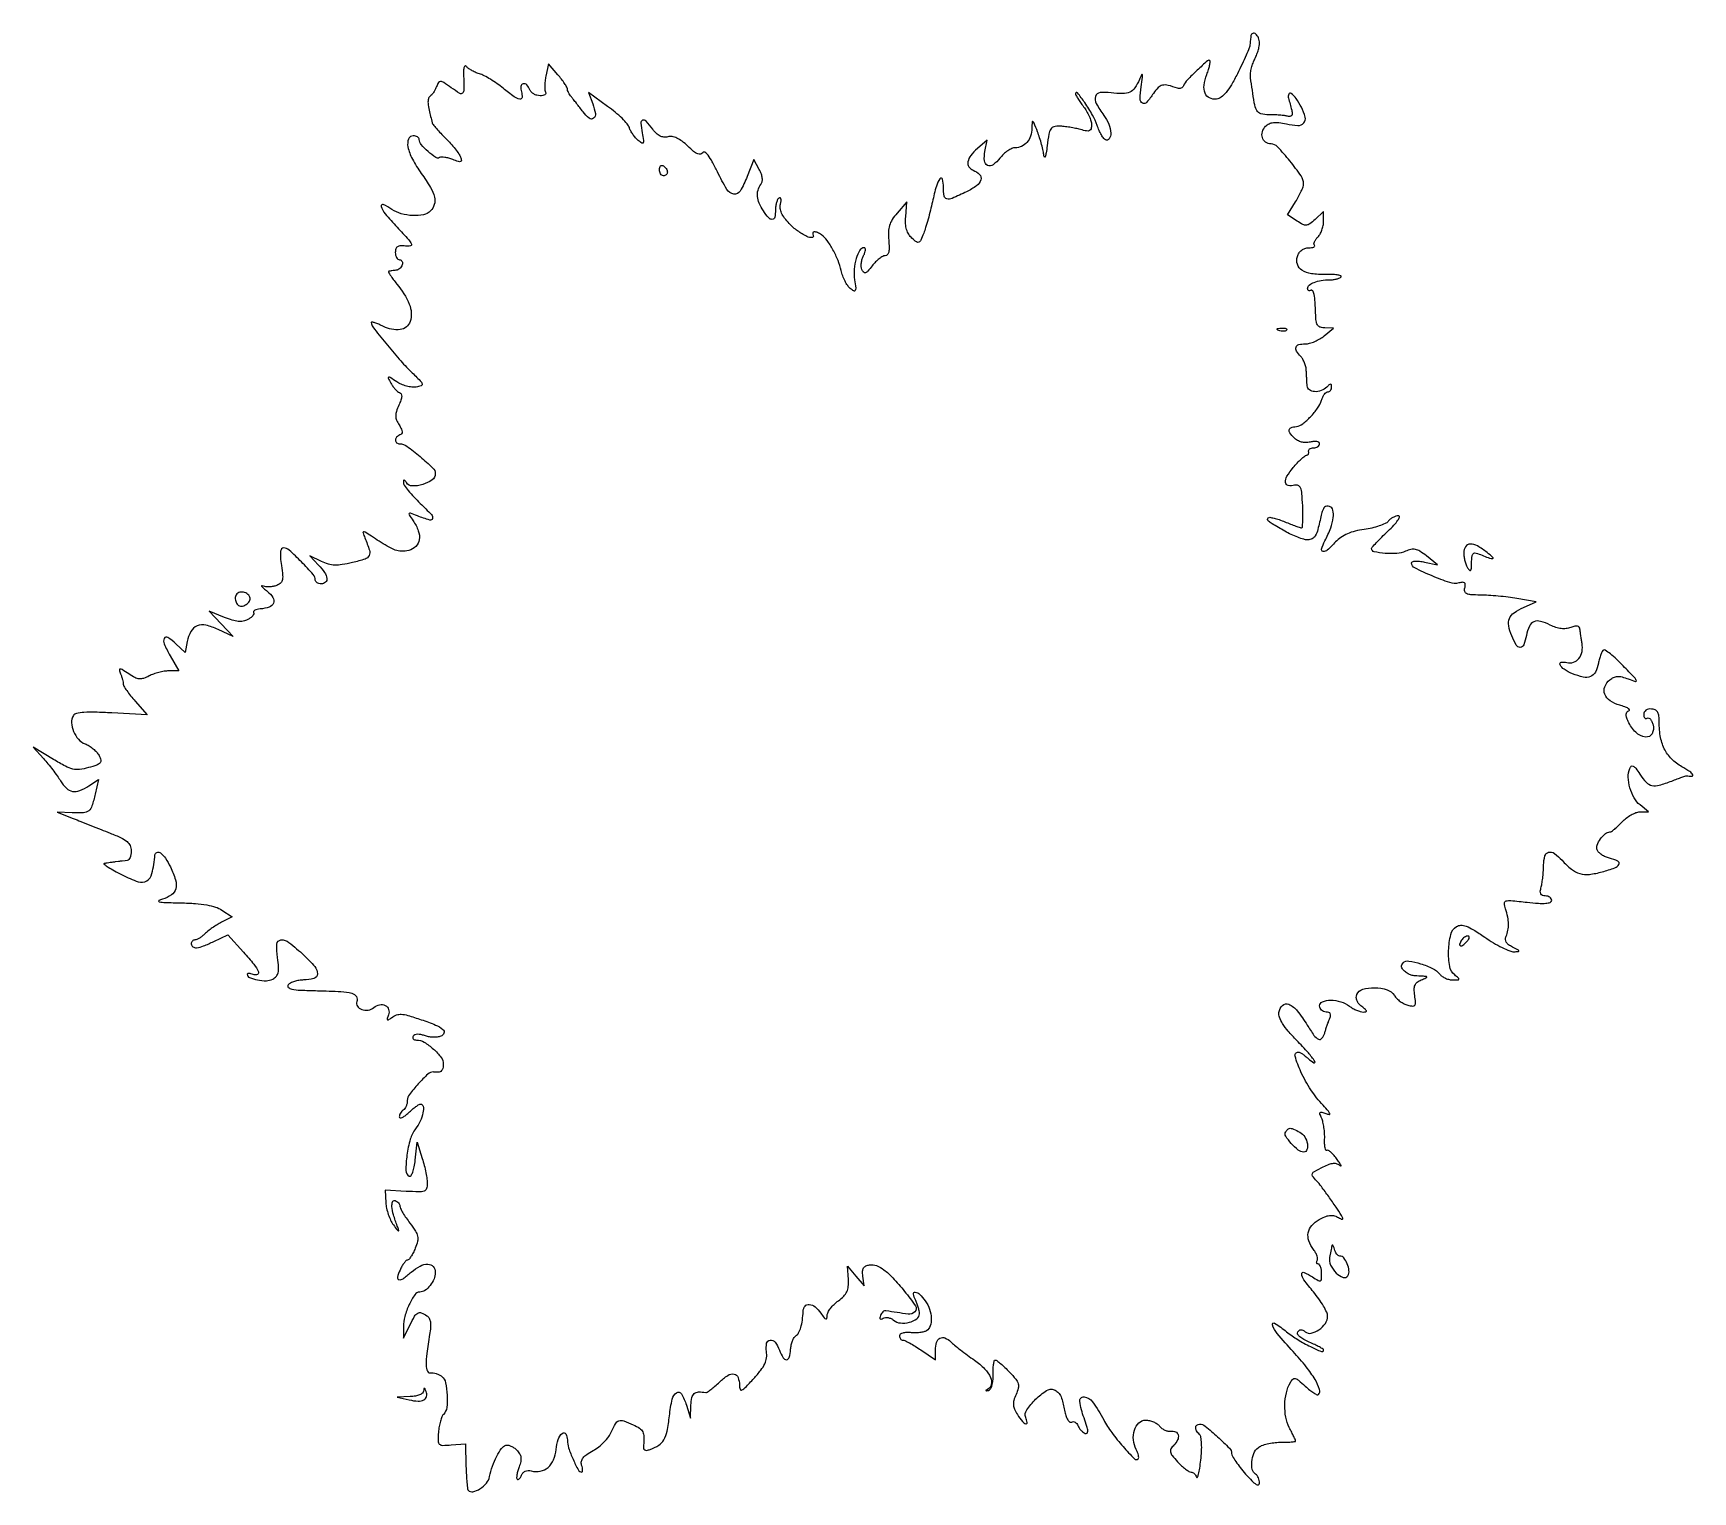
# Model space of a CAD drawing. Extents: x 0 to 414, y 0 to 365.
import ezdxf

# ---------------------------------------------------------------- set-up
doc = ezdxf.new("R2010")
doc.units = 0

msp = doc.modelspace()

# ---------------------------------------------------------------- linework, layer by layer
for points in [[(303.85, 364.059017, 0.005413), (303.785336, 363.563943, 0.002801), (303.714687, 362.943899, 0.002783), (303.649182, 362.305707, 0.004222), (303.6, 361.75, -0.075673), (303.418162, 360.97649, -0.006572), (302.637583, 359.104688, -0.008526), (301.634108, 356.889168, -0.006521), (300.464113, 354.5, -0.01579), (298.94063, 351.711278, -0.040525), (297.619885, 349.831935, -0.058719), (296.401063, 348.673723, -0.125476), (295.209642, 348.179863, -0.147669), (293.467185, 348.443051, -0.191546), (292.376813, 349.615462, -0.127943), (292.138157, 351.660988, -0.055699), (292.819034, 354.331521, 0.014151), (293.230537, 355.522699, 0.021043), (293.516524, 356.588118, 0.017048), (293.679973, 357.456365, 0.238731), (293.583933, 357.7494, 0.398318), (292.999134, 357.765361, 0.006584), (290.383821, 355.358121, 0.013093), (287.963404, 352.947614, 0.080389), (286.971268, 351.5, -0.093251), (286.715427, 351.146413, -0.08898), (286.344685, 350.902997, -0.090345), (285.917599, 350.806019, -0.100117), (285.5, 350.871906, 0.026393), (283.176141, 351.599126, 0.115326), (281.745858, 351.628983, 0.145425), (280.63049, 351.023139, 0.05113), (279.469912, 349.594424, -0.032169), (277.776906, 347.341092, -0.35343), (276.740109, 347.149563, -0.284367), (276.150486, 348.179585, -0.02605), (276.416088, 351.25, 0.00285), (276.739283, 353.671651, 0.09557), (276.702351, 354.251699, 0.696632), (276.521046, 354.26984, 0.01265), (275.954172, 353.02823, -0.048888), (274.822594, 350.96032, -0.135354), (273.568661, 349.89699, -0.113319), (271.802376, 349.523139, -0.029068), (268.872599, 349.743914, 0.05986), (266.128974, 349.781654, 0.298701), (264.995572, 348.853147, 0.204973), (265.174514, 347.077366, 0.032978), (267.097034, 344.082624, -0.066506), (268.285772, 341.926284, -0.077038), (268.790638, 339.63888, -0.15734), (268.434916, 338.237937, -0.377462), (267.486305, 337.95676, -0.129623), (267.036777, 338.328912, -0.025647), (266.467476, 339.216714, -0.025599), (265.89534, 340.349412, -0.021356), (265.402974, 341.604556, 0.046037), (264.253516, 344.156991, 0.020621), (262.307773, 347.285604, 0.022267), (260.489059, 349.717424, 0.704486), (260, 349.542588, 0.12349), (260.10477, 349.124852, 0.014373), (260.5875, 348.282168, 0.016562), (261.234105, 347.299704, 0.012829), (262, 346.272871, -0.033179), (262.765472, 345.154425, -0.029247), (263.4125, 343.897438, -0.030392), (263.860828, 342.692234, -0.073976), (264, 341.756733, -0.057687), (263.882813, 340.744399, -0.235898), (263.49872, 340.282622, -0.151054), (262.75868, 340.198029, -0.021441), (261.25, 340.549527, 0.016593), (260.015123, 340.849882, 0.010835), (258.573438, 341.117801, 0.010901), (257.155007, 341.318081, 0.020418), (256, 341.407935, 0.070366), (254.595934, 341.261821, 0.193431), (253.803842, 340.688728, 0.099427), (253.326956, 339.437416, 0.011972), (252.907104, 336.5, -0.008865), (252.662929, 334.712449, -0.041436), (252.419874, 333.703125, -0.566862), (252.234696, 333.661664, -0.168227), (252.081026, 334, 0.028933), (251.898079, 335.203537, 0.012237), (251.520412, 336.79375, 0.01206), (251.033194, 338.476904, 0.015429), (250.5, 340, 0.003182), (249.648608, 342.169575, 0.151678), (249.355967, 342.530437, 0.574983), (249.151406, 342.430285, 0.010509), (249.076078, 340.95, -0.069748), (248.73275, 338.939031, -0.099238), (247.856249, 337.357971, -0.111114), (246.525563, 336.355893, -0.106432), (244.87258, 336, 0.110028), (244.067413, 335.820646, 0.040959), (243.055561, 335.241001, 0.038129), (242.018002, 334.404857, 0.037454), (241.112722, 333.416174, -0.065873), (239.395625, 331.742061, -0.27159), (238.009859, 331.587913, -0.276687), (237.218004, 332.717695, -0.067315), (237.367392, 335.086962), (237.936273, 337.931363), (235.468136, 335.785346, 0.047004), (233.823126, 334.058584, 0.119508), (233.107354, 332.495114, 0.195635), (233.352623, 331.252959, 0.157035), (234.422681, 330.391296, -0.111212), (236.02305, 329.324572, -0.270789), (236.3379, 327.994667, -0.162568), (235.276748, 326.504316, -0.044946), (232.778139, 325.006897, -0.009518), (229.157244, 323.341717, -0.155134), (227.843402, 323.204329, -0.31427), (227.170793, 323.914586, -0.037314), (227, 326.2, 0.065103), (226.743966, 328.158057, 0.627203), (226.124105, 328.277519, 0.092279), (225.222849, 326.44365, 0.014306), (224.240461, 322.5, -0.007656), (223.740903, 320.374479, -0.006303), (223.144737, 318.122169, -0.006373), (222.544796, 316.067633, -0.016816), (222.047485, 314.618023, -0.014016), (221.325108, 312.871302, -0.191123), (220.841734, 312.399832, -0.262184), (220.253811, 312.469283, -0.026294), (219.115999, 313.395023, -0.070733), (218.30469, 314.370054, -0.068354), (217.785813, 315.543688, -0.057499), (217.545637, 316.986895, -0.031742), (217.569674, 318.776999), (217.856498, 322.5), (215.388452, 319.64797, 0.035612), (214.185842, 318.039976, 0.068175), (213.508124, 316.580841, 0.066786), (213.239896, 314.973022, 0.032912), (213.310203, 312.89797, -0.019326), (213.418919, 311.118584, -0.061646), (213.299414, 309.936574, -0.117324), (212.963704, 309.254665, -0.223551), (212.42258, 309, 0.129852), (211.80031, 308.835622, 0.03502), (210.942922, 308.265853, 0.032997), (210.025734, 307.457331, 0.028957), (209.179271, 306.500777, -0.014343), (208.090435, 305.195401, -0.125762), (207.47252, 304.775647, -0.311654), (207.01368, 304.896596, -0.085816), (206.610277, 305.573219, -0.079326), (206.453672, 306.31492, -0.04293), (206.487366, 307.249428, -0.041399), (206.68852, 308.218844, -0.051057), (207.03877, 309.072442, 0.033886), (207.372308, 309.812062, 0.068776), (207.510402, 310.43378, 0.12522), (207.441541, 310.840029, 0.296711), (207.195699, 311, 0.264856), (206.093499, 310.372106, 0.060682), (205.197922, 308.333548, 0.053469), (204.696612, 305.66777, 0.05629), (204.785677, 303.003311, -0.007489), (205.057211, 300.940811, -0.144153), (204.948753, 300.310532, -0.438649), (204.587659, 300.203836, -0.038339), (203.713984, 300.822409, -0.071427), (203.056184, 301.549421, -0.030539), (202.389997, 302.681765, -0.029441), (201.815991, 303.995723, -0.034213), (201.433136, 305.304431, 0.041824), (200.650753, 307.835424, 0.029835), (199.378491, 310.516599, 0.030045), (197.904192, 312.853699, 0.081474), (196.523098, 314.234687, 0.050478), (195.523474, 314.80956, 0.122837), (194.692174, 314.957898, 0.33305), (194.346078, 314.659902, 0.195049), (194.442363, 314.093259, -0.56732), (194.161193, 313.551215, -0.130093), (192.878223, 313.809331, -0.043414), (190.527084, 315.231624, -0.044028), (188.468801, 317.032565, -0.0303), (187.295231, 318.416294, -0.055735), (186.547699, 319.687846, -0.070484), (186.211459, 320.859899, -0.098926), (186.275002, 321.943605, 0.032818), (186.420151, 322.69766, 0.091628), (186.388948, 323.233267, 0.232279), (186.197109, 323.462232, 0.247502), (185.906741, 323.442363, 0.139008), (185.557614, 323.060754, 0.042862), (185.266355, 322.329544, 0.039157), (185.066848, 321.416454, 0.034224), (185, 320.440983, -0.047171), (184.830134, 318.644437, -0.342188), (184.221394, 318.107448, -0.236913), (183.312631, 318.493586, -0.029977), (181.994437, 320.25, -0.042684), (180.957414, 322.154727, -0.078461), (180.510297, 323.858414, -0.094763), (180.646872, 325.390435, -0.091649), (181.338506, 326.784089, 0.107095), (181.668606, 327.503712, 0.079571), (181.719345, 328.379209, 0.062877), (181.482077, 329.408749, 0.03484), (180.953411, 330.587052), (179.605351, 333.105926), (177.925282, 328.802963, -0.039047), (176.177827, 325.188192, -0.309022), (174.584545, 324.432222, -0.222212), (172.864915, 325.592916, -0.023477), (170.513491, 329.971773, 0.012477), (169.217582, 332.517829, 0.038658), (168.172809, 334.13696, 0.081063), (167.383138, 334.885561, 0.426971), (166.860359, 334.774055, -0.206304), (166.319467, 334.395756, -0.154173), (165.587385, 334.47107, -0.071012), (164.564344, 335.098639, -0.017991), (163.105104, 336.399304, 0.028782), (161.675348, 337.619385, 0.052575), (160.364444, 338.412029, 0.067138), (159.1761, 338.785764, 0.107008), (158.11609, 338.740609, -0.089625), (157.124605, 338.664108, -0.089156), (156.167076, 338.939045, -0.074794), (155.235745, 339.58549, -0.042677), (154.320966, 340.608869, 0.021659), (152.665665, 342.625006, 0.297325), (151.793867, 342.85884, 0.350629), (151.341015, 342.168207, 0.025361), (151.693655, 339.75, -0.006984), (152.051777, 337.799143, -0.162485), (151.966122, 337.249417, -0.444192), (151.632535, 337.161374, -0.027561), (150.70738, 337.840305, -0.041396), (150.040234, 338.488436, -0.02747), (149.38368, 339.330596, -0.027666), (148.832731, 340.225318, -0.047358), (148.490001, 341.031505, 0.102025), (147.970077, 341.95953, 0.020102), (146.655939, 343.358275, 0.020546), (144.963939, 344.888675, 0.017806), (143.07132, 346.353294), (138.240091, 349.824186), (139.324877, 346.950258, -0.045523), (139.993126, 344.535145, -0.273942), (139.557669, 343.363373, -0.356934), (138.484498, 343.369225, -0.056652), (136.914272, 345, 0.001674), (136.108283, 346.045717, 0.00152), (135.26896, 347.120414, 0.00152), (134.512125, 348.077439, 0.004892), (134.000351, 348.707794, -0.028772), (133.617409, 349.228401, -0.028106), (133.293494, 349.793509, -0.029283), (133.066917, 350.320972, -0.086625), (132.998779, 350.707794, 0.13293), (132.875403, 351.160883, 0.014775), (132.301098, 352.077501, 0.017157), (131.533948, 353.144007, 0.013105), (130.625412, 354.258167), (128.253267, 357.016333), (127.631092, 353.905461, 0.020782), (127.433638, 352.648683, 0.024358), (127.354583, 351.444827, 0.024344), (127.38668, 350.436142, 0.118826), (127.563476, 349.897294, -0.217366), (127.606263, 349.558158, -0.176147), (127.381724, 349.26358, -0.098005), (126.875348, 349.06402, -0.045035), (126.166006, 349, -0.07063), (125.376744, 349.11205, -0.063468), (124.618302, 349.440625, -0.066821), (124.003891, 349.926422, -0.100819), (123.638374, 350.5, 0.097096), (122.884726, 351.702106, 0.267873), (121.962773, 351.981009, 0.314134), (121.377472, 351.330072, 0.108154), (121.5, 350, -0.093871), (121.671941, 348.575702, -0.449987), (121.101767, 348.134961, -0.112111), (119.686532, 348.751616, -0.013443), (116.977844, 350.858597, 0.019057), (115.462942, 352.009924, 0.016364), (113.787242, 353.105486, 0.016672), (112.199191, 353.999978, 0.044677), (111, 354.493379, -0.028241), (109.984897, 354.872578, -0.026906), (109.001903, 355.369154, -0.027937), (108.182998, 355.902675, -0.080258), (107.708607, 356.384781, 0.373709), (107.426198, 356.453401, 0.210085), (107.188554, 356.159365, 0.057538), (107.056656, 355.290383, 0.019112), (107.059924, 354, -0.006922), (107.154793, 350.475259, -0.205188), (106.82093, 349.666943, -0.345096), (106.121024, 349.58982, -0.015983), (103.995873, 351.002939, 0.008936), (102.103095, 352.300372, 0.124827), (101.328698, 352.569663, 0.280067), (100.809223, 352.312387, 0.052758), (100.318815, 351.321033, -0.030615), (99.990727, 350.576737, -0.027118), (99.562059, 349.846145, -0.028096), (99.102633, 349.23039, -0.070833), (98.687594, 348.857334, 0.192976), (98.254608, 348.222785, 0.075184), (98.181745, 347.143889, 0.036605), (98.458893, 345.379785, 0.007139), (99.23459, 342.254498, 0.104779), (99.456521, 341.813627, 0.00834), (100.294531, 340.802055, 0.011008), (101.350303, 339.623568, 0.008214), (102.563814, 338.369519, -0.013958), (103.806601, 337.055339, -0.014689), (104.952431, 335.6955, -0.014462), (105.869819, 334.468225, -0.061721), (106.299281, 333.662469, -0.052078), (106.511834, 332.870938, -0.371273), (106.319409, 332.558989, -0.156111), (105.761983, 332.56046, -0.012741), (104.368218, 333.050103, 0.02426), (103.341225, 333.384534, 0.029619), (102.352519, 333.592254, 0.030534), (101.521996, 333.664535, 0.145856), (101.067528, 333.541734, -0.298124), (100.097723, 333.566853, -0.030129), (98.191477, 335.063489, -0.032528), (96.455967, 336.818116, -0.180649), (96, 338.038955, 0.153797), (95.884529, 338.405479, 0.097958), (95.559375, 338.717693, 0.080496), (95.07355, 338.928363, 0.062209), (94.5, 339, 0.310334), (93.308958, 338.181977, 0.145045), (93.15386, 336.224604, 0.070509), (94.262843, 333.184584, 0.031879), (96.5, 329.57078, -0.019924), (98.77935, 326.078126, -0.074558), (99.771779, 323.660524, -0.129494), (99.740482, 321.805472, -0.128443), (98.8, 320.2, -0.147782), (97.058663, 319.266809, -0.060118), (94.35047, 319.053985, -0.057652), (91.468973, 319.509675, -0.084951), (89.157839, 320.601999, 0.049033), (87.000322, 321.81741, 0.637475), (86.481657, 321.362505, 0.104008), (87.467265, 319.521409, 0.01331), (90.459453, 316.146802, -0.00371), (93.358861, 313.000628, -0.079415), (94.0486, 311.944836, -0.488821), (93.802777, 311.483011, -0.070532), (92.560709, 311.443879, 0.036401), (91.313505, 311.489502, 0.129981), (90.555991, 311.259551, 0.17589), (90.141398, 310.73554, 0.080455), (90, 309.862487, 0.056226), (90.080368, 309.150067, 0.075683), (90.318229, 308.547105, 0.094922), (90.67004, 308.142815, 0.167906), (91.083333, 308, -0.295239), (91.688854, 307.608311, -0.191913), (91.7261, 306.747612, -0.123078), (91.104243, 305.800301, -0.160929), (90.166667, 305.375, 0.004579), (89.676813, 305.317974, 0.004101), (89.169721, 305.25, 0.004114), (88.715405, 305.181485, 0.012813), (88.411106, 305.125, 0.492387), (88.312465, 304.918991, 0.022468), (88.755773, 304.132829, 0.022855), (89.459986, 303.112435, 0.012433), (90.411398, 301.922928, -0.074849), (93.497605, 296.890178, -0.179124), (93.696746, 292.580785, -0.297796), (91.231405, 290.572364, -0.142832), (87.038236, 291.331039, 0.013141), (85.872582, 291.874774, 0.024082), (84.892482, 292.245956, 0.024366), (84.159029, 292.445121, 0.479122), (84, 292.31726, 0.167119), (84.379966, 291.212195, 0.004544), (87.605621, 287.15274, 0.010306), (90.999763, 283.132379, 0.019036), (93.944894, 280.032578, -0.004892), (96.230286, 277.759505, -0.116337), (96.698604, 276.989947, -0.408492), (96.467303, 276.52375, -0.045032), (95.192184, 276.205451, -0.068181), (94.126662, 276.18577, -0.035854), (92.823399, 276.435548, -0.034873), (91.501494, 276.889447, -0.044922), (90.368999, 277.493878, 0.003121), (88.684506, 278.582634, 0.201286), (88.347474, 278.640589, 0.484579), (88.253376, 278.441413, 0.007571), (88.915356, 277.158158, 0.031562), (89.402164, 276.372117, 0.031174), (89.985897, 275.650164, 0.032768), (90.576186, 275.085713, 0.094218), (91.068818, 274.810394, -0.195897), (91.471768, 274.464995, -0.13405), (91.598194, 273.868168, -0.070827), (91.413982, 272.955598, -0.021734), (90.886002, 271.649147, 0.028398), (90.287895, 270.110492, 0.08151), (90.115664, 268.98088, 0.092781), (90.32248, 267.941362, 0.044235), (90.941966, 266.72132, -0.025397), (91.509715, 265.70025, -0.095138), (91.702426, 264.995646, -0.182097), (91.564325, 264.520716, -0.152624), (91.13624, 264.21208, 0.126754), (90.336425, 263.694995, 0.184836), (90.029064, 262.923608, 0.231424), (90.338008, 262.269431, 0.170304), (91.106096, 262, -0.158598), (92.850439, 261.432425, -0.01748), (96.203278, 258.808124, -0.015796), (99.387365, 255.954874, -0.204937), (100, 254.522959, -0.243173), (99.206956, 252.988769, -0.079728), (96.853715, 251.830167, -0.080308), (94.270136, 251.471055, -0.250646), (92.790075, 252.305426, 0.01614), (92.402921, 252.873069, 0.232679), (92.192964, 252.983104, 0.384166), (92.053677, 252.863852, 0.029042), (92.015313, 252.32519, 0.159005), (92.222665, 251.660382, 0.015515), (93.252936, 250.30156, 0.018427), (94.623311, 248.728384, 0.013565), (96.25, 247.085969, -0.010334), (99.019967, 244.325135, -0.255601), (99.294243, 243.318044, -0.433126), (98.613665, 242.929509, -0.01615), (95.511443, 243.995649, 0.005113), (93.761183, 244.64069, 0.308506), (93.452578, 244.560042, 0.33835), (93.432998, 244.255378, 0.005669), (94.446343, 242.773143, -0.064931), (95.750361, 240.276494, -0.125364), (95.978929, 238.048405, -0.163431), (95.121863, 236.366145, -0.133204), (93.34907, 235.372763, -0.062439), (91.546302, 235.153213, -0.089982), (89.970001, 235.444955, -0.046873), (87.951506, 236.435398, -0.006685), (84.048118, 238.900132, 0.004509), (82.441588, 239.924353, 0.202684), (82.059325, 239.985491, 0.444007), (81.932941, 239.750655, 0.011395), (82.411571, 238.497288, -0.018948), (83.542412, 235.396278, -0.197157), (83.439461, 234.071037, -0.200315), (82.436555, 233.211534, -0.019631), (79.303905, 232.331385, -0.017595), (76.705009, 231.806034, -0.050127), (74.864779, 231.687915, -0.062544), (73.279099, 231.945434, -0.041489), (71.557449, 232.61093), (68.614898, 234.038825), (70.807449, 231.704961, -0.037018), (72.321116, 229.83386, -0.11552), (72.912367, 228.336926, -0.254896), (72.567514, 227.400973, -0.181612), (71.5, 227, -0.060025), (70.926372, 227.069114, -0.078813), (70.440625, 227.272834, -0.097007), (70.115348, 227.574542, -0.158703), (70, 227.928798, 0.182636), (69.458229, 229.362523, 0.013489), (66.54942, 232.487691, 0.013333), (63.475042, 235.454532, 0.187382), (62.07065, 236, 0.261649), (61.57474, 235.721419, 0.107054), (61.312779, 234.966126, 0.052575), (61.292306, 233.645687, 0.014826), (61.537466, 231.598726, -0.013552), (61.846711, 229.071225, -0.092713), (61.734137, 227.827305, -0.172044), (61.204108, 227.078404, -0.076853), (60.107687, 226.534179, -0.040397), (59.2151, 226.328401, -0.035581), (58.261957, 226.257068, -0.037287), (57.390013, 226.319056, -0.083172), (56.758949, 226.522229, 0.30229), (56.612805, 226.506136, 0.424538), (56.604191, 226.385096, 0.031208), (57.111818, 225.886433, 0.007852), (58, 225.140769, -0.076838), (59.419488, 223.569636, -0.246349), (59.553611, 222.209357, -0.21809), (58.488992, 221.204466, -0.06306), (56.218359, 220.741495, 0.035774), (55.453166, 220.628427, 0.072146), (54.88425, 220.412816, 0.129818), (54.596482, 220.136835, 0.282604), (54.597286, 219.842588, -0.23669), (54.629383, 219.481874, -0.079514), (54.35211, 219.013778, -0.058701), (53.827094, 218.514711, -0.037868), (53.118469, 218.063403, -0.077398), (51.99187, 217.668796, -0.069396), (50.75429, 217.61449, -0.052276), (49.264334, 217.915236, -0.021998), (47.340461, 218.612317), (43.5, 220.198175), (46.5, 217.00988), (49.5, 213.821585), (45.696127, 215.621695, 0.055861), (42.686919, 216.653763, 0.149936), (40.454206, 216.477321, 0.173901), (38.91122, 215.121622, 0.080909), (38, 212.578799), (37.5, 209.87148), (35.183884, 212.036291, 0.043051), (33.156808, 213.627772, 0.450974), (32.255013, 213.380349, 0.22317), (32.231815, 211.978547, 0.024914), (33.724238, 209.057986), (35.915837, 205.25), (33.375742, 205.25, 0.039876), (32.231049, 205.158564, 0.023382), (30.884882, 204.877021, 0.023284), (29.556427, 204.46683, 0.036354), (28.46316, 203.980284, -0.041315), (27.095036, 203.387584, -0.106493), (26.030832, 203.26569, -0.093484), (24.927625, 203.588387, -0.027268), (23.390595, 204.479728, 0.004683), (21.696242, 205.567368, 0.133421), (21.203246, 205.71773, 0.50212), (21.033897, 205.504354, 0.026654), (21.345257, 204.542657, -0.015293), (21.59589, 203.824606, -0.014401), (21.807669, 203.078127, -0.014532), (21.956931, 202.406162, -0.047414), (22, 201.953009, 0.140046), (22.146903, 201.438815, 0.013088), (22.879196, 200.327747, 0.016002), (23.846672, 199.030805, 0.011905), (24.993009, 197.660744), (27.986018, 194.251895), (19.132824, 194.756681, 0.00792), (15.002507, 194.926597, 0.024098), (12.194871, 194.862259, 0.031837), (10.311978, 194.606992, 0.207613), (9.545672, 194.073898, 0.152737), (9.095023, 192.312275, 0.085103), (9.588311, 190.131785, 0.082005), (10.81154, 188.162917, 0.122585), (12.467127, 187.012498, -0.048838), (13.468717, 186.515114, -0.034684), (14.484263, 185.777989, -0.035184), (15.363592, 184.929522, -0.060454), (15.947935, 184.097284, -0.060416), (16.389911, 182.960168, -0.246286), (16.224199, 182.26167, -0.13242), (15.42944, 181.727698, -0.014722), (13.322089, 181.078488, -0.037011), (11.086389, 180.635957, -0.088437), (9.403247, 180.728609, -0.065374), (7.563704, 181.425153, -0.013642), (4.563352, 183.142282), (-0.5, 186.226422), (2.067858, 183.363211, -0.012045), (3.175457, 182.066699, -0.008057), (4.382308, 180.533256, -0.008116), (5.504455, 179.008441, -0.01579), (6.340911, 177.75, 0.061476), (7.818502, 175.914718, 0.151978), (9.343329, 175.14302, 0.139233), (11.128489, 175.33987, 0.048419), (13.442048, 176.553985), (15.813729, 178.107971), (14.994308, 174.474762, -0.020508), (14.195614, 171.506303, -0.147031), (13.371706, 170.291121, -0.158852), (12.045553, 169.779899, -0.025068), (9.21466, 169.772141), (5.5, 169.948296), (9.5, 168.366267, 0.000004), (11.40449, 167.613048, 0.000002), (13.867187, 166.639096, 0.000002), (16.447813, 165.618531, 0.000003), (18.75, 164.708106, -0.015385), (21.465082, 163.536594, -0.064726), (22.959178, 162.584421, -0.112279), (23.72701, 161.575467, -0.10713), (24, 160.315986, -0.04097), (23.926482, 159.420283, -0.056316), (23.70625, 158.643602, -0.070177), (23.383181, 158.090869, -0.196828), (23, 157.875), (22.482615, 157.810327), (21.70625, 157.713281, 0.024922), (20.839051, 157.604881), (20, 157.5, 0.001967), (19.179297, 157.394131, 0.002024), (18.367188, 157.282773, 0.001956), (17.663795, 157.180613, 0.008595), (17.25, 157.111569, 0.662131), (17.208886, 156.926462, 0.013922), (18.25869, 156.220812, 0.014562), (19.779698, 155.319711, 0.007443), (21.73703, 154.273599, 0.034417), (25.761978, 152.537898, 0.224777), (27.893658, 152.760118, 0.205607), (29.190297, 154.579611, 0.028717), (29.92569, 159.25, -0.29526), (30.439692, 159.89485, -0.250638), (31.313249, 159.747119, -0.081199), (32.556808, 158.412429, -0.032856), (33.801645, 156.25, -0.040819), (35.064224, 153.042938, -0.135955), (35.116275, 150.80036, -0.18304), (34.032818, 149.247255, -0.086731), (31.777009, 148.222023, 0.079895), (30.925107, 147.848716, 0.6726), (30.979174, 147.561166, 0.041724), (32.518382, 147.379718, 0.003704), (36.426126, 147.276003, -0.012963), (40.044272, 147.112888, -0.025757), (42.891891, 146.762357, -0.032677), (45.094266, 146.225002, -0.068958), (46.680483, 145.4737), (49.205494, 143.819249), (46.577548, 142.455854, 0.018726), (45.458221, 141.820861, 0.013818), (44.267357, 141.038752, 0.014007), (43.181578, 140.2358, 0.030166), (42.403373, 139.54623, -0.027288), (41.743204, 138.954439, -0.029465), (41.03858, 138.454205, -0.030782), (40.388667, 138.101765, -0.109271), (39.928571, 138, 0.106871), (39.57429, 137.9234, 0.099464), (39.272768, 137.70625, 0.095921), (39.070624, 137.381754, 0.091722), (39, 137, 0.260575), (39.397383, 136.289261, 0.167609), (40.342614, 136.078841, 0.066095), (42.036823, 136.502588, 0.016497), (44.65967, 137.642793), (48.121599, 139.285585), (52.060799, 134.932817, -0.012691), (54.651942, 131.919326, -0.068135), (55.778431, 130.076781, -0.409059), (55.518452, 129.394179, -0.201856), (54.5, 129.361626, 0.027721), (53.924666, 129.546544, 0.051483), (53.440625, 129.621025, 0.080408), (53.11261, 129.584575, 0.336852), (53, 129.436391, 0.305984), (53.556428, 128.612277, 0.047989), (55.536213, 128.027646, 0.048382), (57.769903, 127.815827, 0.120834), (59.350224, 128.206988, 0.088483), (60.266964, 128.917963, 0.130038), (60.731801, 129.819591, 0.075947), (60.821951, 131.187996, 0.015759), (60.538951, 133.588822, -0.050852), (60.380272, 136.945802, -0.373847), (61.411697, 138.009699, -0.191048), (63.418905, 137.40597, -0.020233), (67.195712, 134.158522, -0.029523), (69.865494, 131.355903, -0.182893), (70.517378, 129.514877, -0.326204), (69.646748, 128.374639, -0.072134), (67.063428, 128, 0.039917), (65.908444, 127.907646, 0.038527), (64.768601, 127.632812, 0.041104), (63.804891, 127.230151, 0.100574), (63.209198, 126.75, 0.4017), (63.252461, 126.150431, 0.136676), (64.11219, 125.721096, 0.036815), (66.280594, 125.464277, 0.005849), (70.56137, 125.324705, -0.007328), (76.424551, 125.116175, -0.055124), (79.161277, 124.67356, -0.185757), (80.273698, 123.849101, -0.237329), (80.398855, 122.597017, 0.246929), (80.532683, 121.465876, 0.157911), (81.605593, 120.640682, 0.12067), (83.211235, 120.475995, 0.139585), (84.614013, 121.094623, -0.121104), (86.071728, 121.801819, -0.168274), (87.500607, 121.625509, -0.204762), (88.331603, 120.660001, -0.167916), (88.29591, 119.287854, 0.014403), (87.975734, 118.352888, 0.285807), (88.04902, 118.072492, 0.343525), (88.311991, 118.047012, 0.017723), (89.062769, 118.561352, -0.065004), (90.318195, 119.257426, -0.110815), (91.497771, 119.442585, -0.056977), (93.133916, 119.146783, -0.007509), (96.5, 118.077029, -0.016411), (100.077325, 116.748671, -0.07996), (101.916465, 115.626275, -0.318839), (102.146494, 114.710024, -0.21709), (101.34695, 113.931743, -0.06204), (100.479386, 113.737323, -0.034279), (99.392003, 113.706864, -0.03361), (98.268708, 113.828338, -0.045665), (97.285402, 114.096439, 0.040338), (96.359628, 114.359461, 0.061096), (95.525601, 114.421412, 0.078005), (94.870908, 114.286249, 0.165983), (94.476385, 113.961789, 0.129612), (94.365014, 113.596313, 0.189683), (94.474923, 113.282526, 0.145451), (94.804962, 113.070936, 0.070421), (95.306124, 113, -0.137169), (97.212941, 112.466856, -0.047911), (99.517157, 110.747603, -0.047635), (101.424374, 108.653928, -0.162311), (102, 106.92742, -0.04991), (101.926194, 106.189867, -0.069894), (101.70625, 105.56618, -0.090047), (101.381766, 105.146534, -0.185325), (101, 105, -0.000376), (100.580194, 105.000316, -0.000339), (100.145749, 105.001263, -0.000339), (99.756419, 105.002641, -0.001079), (99.496168, 105.0043, 0.191921), (98.149465, 104.480887, 0.020152), (95.723863, 102.031761, 0.021175), (93.509346, 99.391524, 0.16538), (93, 97.893719, -0.050992), (92.925861, 97.168648, -0.048019), (92.70625, 96.458094, -0.051581), (92.383285, 95.86521, -0.104215), (92, 95.5, 0.070861), (91.61743, 95.180984, 0.052792), (91.29375, 94.735895, 0.053339), (91.073845, 94.239074, 0.077687), (91, 93.766669, 0.38463), (91.205211, 93.53937, 0.133581), (91.67987, 93.617695, 0.057122), (92.424845, 94.067551, 0.02421), (93.314451, 94.825686, -0.013682), (94.250897, 95.658391, -0.018079), (95.150412, 96.361295, -0.015619), (95.926104, 96.887343, -0.142117), (96.314451, 97, -0.375992), (96.969601, 96.426223, -0.082638), (96.91653, 94.802137, -0.05907), (96.233797, 92.710958, -0.058301), (95.078806, 90.827315, 0.096438), (93.739569, 88.218272, 0.03733), (92.899404, 84.224171, 0.032769), (92.641511, 80.39167, 0.284532), (93.5, 79, 0.376675), (93.924148, 79.111393, 0.058748), (94.355263, 79.947368, 0.04087), (94.735305, 81.283703, 0.021184), (95, 83), (95.5, 87.5), (96.75, 83.38398, -0.013057), (97.228522, 81.646358, -0.01185), (97.632812, 79.82918, -0.011959), (97.917036, 78.186248, -0.036863), (98, 77.062475, -0.084736), (97.793402, 75.852157, -0.225752), (97.191337, 75.246224, -0.092823), (95.914788, 75.04097, -0.008868), (92.75, 75.178495), (87.5, 75.5), (87.63902, 72.327489, 0.042601), (87.818572, 70.942716, 0.028543), (88.246573, 69.403204, 0.028772), (88.837318, 67.94856, 0.049294), (89.512064, 66.827489, 0.003277), (90.500831, 65.518317, 0.150012), (90.772463, 65.324569, 0.619163), (90.876148, 65.428588, 0.008624), (90.494447, 66.5, -0.018573), (89.553362, 69.317653, -0.049332), (89.160037, 71.400746, -0.11256), (89.319259, 72.563066, -0.402962), (89.933475, 72.855508, -0.067126), (90.398318, 72.627628, -0.065049), (90.791763, 72.282712, -0.070242), (91.057392, 71.878035, -0.111379), (91.146995, 71.475, 0.119526), (91.280413, 70.917367, 0.014786), (91.886457, 69.814141, 0.016776), (92.702022, 68.528917, 0.013151), (93.668529, 67.19016, -0.01978), (95.050789, 65.221047, -0.091855), (95.575784, 63.941296, -0.11289), (95.552401, 62.692859, -0.037303), (94.975213, 60.94016, -0.019488), (94.456404, 59.813891, -0.027924), (93.904143, 58.863672, -0.027006), (93.387147, 58.163914, -0.223748), (93.039195, 58, 0.204531), (92.692736, 57.85209, 0.031226), (92.197387, 57.265625, 0.030663), (91.670636, 56.457465, 0.022204), (91.181954, 55.5, 0.041227), (90.531848, 53.69167, 0.439964), (90.905419, 53.104, 0.205837), (91.934713, 53.34544, 0.019513), (94, 55, -0.057347), (96.186077, 56.495196, -0.124949), (98.147469, 56.968336, -0.212889), (99.459717, 56.364257, -0.181934), (100, 54.928571, -0.099214), (99.669873, 53.281242, -0.068661), (98.701899, 51.639242, -0.072396), (97.40164, 50.412089, -0.15419), (96.097109, 50, 0.250237), (94.877284, 49.348728, 0.038025), (93.472904, 46.861304, 0.040916), (92.370928, 43.899372, 0.070749), (92.02277, 41.29966), (92.04554, 38.5), (93.647673, 41.75, -0.015531), (94.825556, 43.963303, -0.136625), (95.607224, 44.735198, -0.222367), (96.487396, 44.796846, -0.049281), (97.872839, 44.099751, -0.127681), (98.462178, 43.469868, -0.087703), (98.774421, 42.537672, -0.05817), (98.816822, 41.214786, -0.021604), (98.579943, 39.365064, 0.009647), (97.858276, 34.63105, 0.040201), (97.70947, 31.75131, 0.093315), (98.046302, 30.20755, 0.358587), (98.85526, 29.785087, -0.083405), (99.475655, 29.81048, -0.045454), (100.222117, 29.646404, -0.043655), (100.971441, 29.334473, -0.0528), (101.60526, 28.912642, -0.168874), (102.566414, 27.321779, -0.040896), (102.961898, 24.22803, -0.040908), (102.848458, 21.110572, -0.168379), (102.035782, 19.435782, 0.10262), (101.644695, 18.839994, 0.025633), (101.270855, 17.730855, 0.025105), (100.966093, 16.39094, 0.022915), (100.785782, 14.985782, 0.017332), (100.681701, 12.779616, 0.20296), (101.000577, 11.999426, 0.201888), (101.783675, 11.683101, 0.01713), (104, 11.791297), (107.5, 12.082594), (107.663317, 6.461313, 0.006124), (107.753459, 4.279617, 0.0092), (107.890389, 2.379555, 0.004721), (108.049793, 0.787342, 0.170672), (108.206987, 0.459679, 0.257666), (109.412788, 0.111592, 0.086298), (111.164827, 0.843053, 0.076001), (112.773662, 2.252327, 0.125663), (113.554239, 3.869492, -0.034721), (114.276192, 6.487295, -0.035275), (115.350507, 8.965654, -0.036058), (116.554463, 10.922175, -0.158261), (117.633929, 11.714467, -0.131635), (118.181382, 11.745968, -0.053392), (118.898439, 11.515509, -0.047911), (119.658503, 11.086963, -0.044092), (120.34632, 10.510823, -0.05789), (121.06374, 9.604812, -0.103981), (121.384822, 8.716614, -0.090283), (121.343228, 7.687987, -0.035722), (120.934413, 6.327492, 0.021803), (120.591917, 5.29302, 0.030283), (120.383143, 4.339624, 0.030645), (120.310511, 3.567209, 0.207369), (120.448483, 3.218184, 0.265321), (120.688116, 3.152712, 0.126433), (120.977504, 3.31213, 0.074128), (121.279304, 3.694826, 0.038361), (121.541044, 4.246364, -0.102034), (121.908601, 4.820093, -0.097145), (122.478996, 5.213662, -0.090705), (123.190785, 5.379859, -0.076209), (123.96235, 5.299595, 0.113284), (126.231473, 5.231112, 0.129904), (128.176238, 6.179663, 0.115889), (129.551016, 8.073588, 0.078364), (130.189812, 10.675672, -0.057017), (130.689811, 13.164793, -0.141056), (131.719336, 14.694437, -0.463833), (132.588498, 14.544819, -0.133721), (133, 13.033673, 0.080618), (133.322816, 11.044541, 0.024703), (134.430528, 8.19849, 0.017584), (135.750808, 5.504819, 0.276732), (136.593068, 5, 0.338588), (136.760183, 5.127819, 0.069379), (136.81018, 5.521347, 0.047475), (136.748626, 6.094177, 0.026358), (136.571476, 6.774798, -0.126076), (136.518941, 7.703579, -0.119206), (136.915832, 8.565302, -0.076353), (137.845542, 9.430512, -0.025773), (139.431889, 10.393387, 0.043309), (140.830194, 11.310637, 0.032468), (142.200482, 12.541978, 0.033199), (143.345782, 13.881296, 0.062179), (144.049121, 15.118589, -0.03146), (145.019014, 17.098045, -0.188173), (145.895365, 17.807153, -0.163089), (147.095546, 17.789115, -0.022295), (149.452947, 16.839485, -0.040079), (151.037712, 15.957935, -0.128201), (151.835966, 15.062404, -0.114938), (152.142626, 13.831409, -0.029095), (152.053612, 11.757769, 0.058178), (152.065613, 10.965776, 0.21559), (152.322972, 10.551661, 0.190523), (152.831653, 10.441362, 0.045094), (153.688458, 10.663004, 0.05835), (155.836571, 11.726827, 0.118763), (157.123624, 13.086464, 0.083001), (157.914809, 15.214591, 0.018695), (158.50526, 19.045322, -0.024423), (159.206731, 23.274157, -0.200268), (160.300869, 24.844561, -0.427717), (161.519484, 24.544571, -0.052714), (162.753252, 21.75), (163.795824, 18.5), (163.897912, 21.75, -0.043458), (164.120529, 23.623606, -0.166364), (164.711065, 24.620415, -0.171906), (165.774732, 25.027806, -0.047086), (167.59346, 24.902449, 0.193849), (167.951538, 24.982533, 0.012233), (168.842517, 25.628673, 0.016564), (169.886643, 26.481743, 0.011457), (171.012199, 27.511688, -0.0463), (173.098125, 29.169196, -0.187617), (174.657555, 29.498306, -0.271539), (175.655554, 28.669207, -0.086491), (176.004778, 26.690983, 0.083215), (176.171253, 25.710756, 0.447117), (176.612588, 25.526442, 0.090066), (177.473509, 26.14751, 0.005833), (179.595564, 28.40475, 0.019811), (181.352288, 30.476676, 0.056253), (182.342668, 32.087495, 0.076972), (182.775238, 33.562737, 0.06944), (182.76398, 35.15475, -0.0832), (182.805697, 37.210627, -0.330891), (183.677547, 38.015364, -0.265068), (184.916486, 37.474037, -0.069443), (186, 35.5, 0.037589), (186.910093, 33.559108, 0.289365), (187.754875, 33.104327, 0.323229), (188.448284, 33.682189, 0.042076), (188.786745, 35.693982, -0.033956), (188.950378, 36.773315, -0.03697), (189.256065, 37.789344, -0.039881), (189.647446, 38.608169, -0.123529), (190.071337, 39.044089, 0.130684), (190.785183, 39.79918, 0.051896), (191.336887, 41.127227, 0.040271), (191.724246, 42.948749, 0.021339), (191.923489, 45.25, -0.164409), (192.408635, 46.502319, -0.252254), (193.463953, 46.925172, -0.147973), (194.909465, 46.302209, -0.065338), (196.325576, 44.75, 0.011), (197.166921, 43.598707, 0.144092), (197.589135, 43.289896, 0.446212), (197.847874, 43.429276, 0.051499), (197.947548, 44.166593, -0.115038), (198.1548, 44.944008, -0.040097), (198.783726, 45.925754, -0.037282), (199.675575, 46.933559, -0.035582), (200.720456, 47.814901, 0.04009), (202.058657, 48.964431, 0.085416), (202.838195, 50.078499, 0.085531), (203.199887, 51.38806, 0.040283), (203.232114, 53.148308), (203.023315, 56.5), (205.11488, 54.011742), (207.206444, 51.523484), (206.853222, 54.011742, -0.042181), (206.783583, 55.238579, -0.130612), (207.016735, 56.027472, -0.154555), (207.580436, 56.51889, -0.067143), (208.547408, 56.793003, -0.127328), (210.265352, 56.601264, -0.071304), (212.114824, 55.574479, -0.044628), (214.328863, 53.559459, -0.014016), (217.27013, 50.173275, -0.023479), (219.968135, 46.551233, -0.353455), (219.841819, 45.089968, -0.23656), (218.164759, 44.495808, -0.013719), (212.625, 45.341714, 0.148858), (212.252747, 45.298118, 0.079247), (211.858766, 45.045427, 0.067255), (211.503374, 44.630305, 0.056367), (211.245268, 44.110804, 0.042138), (211.09542, 43.557043, 0.247134), (211.182843, 43.278879, 0.289162), (211.444505, 43.220708, 0.052389), (211.914073, 43.446894, -0.114163), (212.470284, 43.635072, -0.069492), (213.166826, 43.607286, -0.063878), (213.891436, 43.378194, -0.064822), (214.530819, 42.974423, 0.150909), (216.22433, 42.272021, 0.084596), (218.466737, 42.440927, 0.093892), (220.338408, 43.302048, 0.242692), (221, 44.584793, 0.049645), (220.927353, 45.314666, 0.022664), (220.695915, 46.245331, 0.02218), (220.361176, 47.211841, 0.028417), (219.964816, 48.065741, -0.080472), (219.470479, 49.505209, -0.500683), (219.926465, 49.98671, -0.171296), (221.072437, 49.425947, -0.041375), (222.443296, 47.777494, -0.068255), (223.514794, 45.69251, -0.074409), (223.944455, 43.456872, -0.088649), (223.682374, 41.534657, -0.178067), (222.750601, 40.345863, -0.080081), (222.082346, 40.068237, -0.028409), (221.060224, 39.88527, -0.027335), (219.895347, 39.808659, -0.02889), (218.750601, 39.862212, 0.036981), (217.696931, 39.894446, 0.058887), (216.807989, 39.750091, 0.081483), (216.20465, 39.465144, 0.246562), (216, 39.075366, 0.078524), (216.064914, 38.664574, 0.090591), (216.252758, 38.315889, 0.10078), (216.532293, 38.08278, 0.124183), (216.860453, 38, -0.115186), (217.375718, 37.879701, -0.010811), (218.537265, 37.274478, -0.013412), (219.903737, 36.476061, -0.010156), (221.360453, 35.530137), (225, 33.060274), (225, 35.47112, -0.07116), (225.278589, 37.41868, -0.198414), (226.125663, 38.475003, -0.230192), (227.366358, 38.537899, -0.092362), (228.819375, 37.573311, 0.021429), (229.742596, 36.751413, 0.005996), (231.254754, 35.547091, 0.006037), (232.999626, 34.22478, 0.006317), (234.75, 32.965145, -0.045048), (237.285797, 30.82413, -0.091233), (238.750476, 28.672219, -0.158266), (238.932525, 26.888773, -0.228403), (237.975, 25.658333, 0.020003), (237.634877, 25.472351, 0.501206), (237.625625, 25.381219, 0.230978), (237.764201, 25.340053, 0.012511), (238.225, 25.428795, 0.198947), (238.741333, 25.788166, 0.07072), (239.12267, 26.622325, 0.05178), (239.348426, 27.834612, 0.027987), (239.385937, 29.353795, -0.017459), (239.391027, 30.751566, -0.028662), (239.504241, 31.928927, -0.028446), (239.690559, 32.80286, -0.338025), (239.948846, 33, -0.165027), (240.34434, 32.865811, -0.011666), (241.265958, 32.124272, -0.015478), (242.338583, 31.160829, -0.011009), (243.481989, 30.018799, -0.018613), (245.071007, 28.231579, -0.101265), (245.674905, 27.093075, -0.135532), (245.693292, 25.974201, -0.043662), (245.134553, 24.395967, 0.034857), (244.585221, 22.926926, 0.089883), (244.462619, 21.805259, 0.091144), (244.741937, 20.721302, 0.03653), (245.488526, 19.377168, 0.021667), (246.714775, 17.671685, 0.145459), (247.557296, 17.076272, 0.558892), (247.910427, 17.369491, 0.056296), (247.57239, 18.671951, -0.247152), (247.793587, 20.534834, -0.048675), (250.035655, 23.196423, -0.048664), (252.756196, 25.379454, -0.240845), (254.648624, 25.581341, -0.090469), (255.579496, 25.01464, -0.100071), (256.211526, 24.172838, -0.049465), (256.738483, 22.709689, -0.007672), (257.445794, 19.709102, 0.036526), (257.751175, 18.682656, 0.066774), (258.165825, 17.915537, 0.107237), (258.615778, 17.514284, 0.273575), (259.03638, 17.522484, -0.145629), (259.45349, 17.63539, -0.123856), (259.894425, 17.512726, -0.101097), (260.2932, 17.16347, -0.071015), (260.584382, 16.640701, 0.054716), (260.895835, 16.036167, 0.041202), (261.35896, 15.448482, 0.042129), (261.894053, 14.963007, 0.071673), (262.42046, 14.668896, 0.288991), (262.879053, 14.760066, 0.226032), (263.065383, 15.244332, 0.057213), (262.840139, 16.40558, 0.009828), (262.12098, 18.536082, -0.048084), (261.061558, 22.700644, -0.488874), (262.118022, 23.820222, -0.219086), (264.280735, 22.563556, -0.031041), (267.043848, 18.066898, 0.036564), (269.059573, 14.86624, 0.02207), (271.877012, 11.376891, 0.013218), (274.720895, 8.323143, 0.416892), (275.652222, 8.318889, 0.201055), (275.783021, 8.638381, 0.048046), (275.722026, 9.221296, 0.041908), (275.514914, 9.930733, 0.030906), (275.173936, 10.674997, -0.100603), (274.467748, 13.034023, -0.099599), (274.734608, 15.490556, -0.120512), (275.847023, 17.318794, -0.19863), (277.494132, 18, -0.058024), (278.451981, 17.888469, -0.043652), (279.459853, 17.555497, -0.044576), (280.365017, 17.066368, -0.073521), (281.010957, 16.486798, 0.060932), (281.60364, 15.927575, 0.05269), (282.3423, 15.495414, 0.055352), (283.108325, 15.247085, 0.094064), (283.779658, 15.236798, -0.148321), (284.998681, 15.087035, -0.236767), (285.652213, 14.293723, -0.169206), (285.512323, 13.040029, -0.084963), (284.580522, 11.72338, 0.059621), (283.848782, 10.792702, 0.193416), (283.722148, 10.032589, 0.116902), (284.1476, 9.151338, 0.016222), (285.488131, 7.607308, 0.018373), (286.483975, 6.608976, 0.023245), (287.47799, 5.765897, 0.02225), (288.354372, 5.150178, 0.142951), (288.868918, 5, -0.114464), (289.268612, 4.907284, -0.069705), (289.671948, 4.634265, -0.064033), (290.017675, 4.230948, -0.064846), (290.248352, 3.754943, 0.670495), (290.459659, 3.740605, 0.052718), (290.731624, 4.48126, 0.022702), (291.033116, 5.959643, 0.009473), (291.310739, 7.97589, 0.016948), (291.499026, 10.212286, 0.025386), (291.497736, 12.171831, 0.025982), (291.337563, 13.715802, 0.158834), (290.979053, 14.420947, -0.062283), (290.271797, 15.330372, -0.13359), (290.035788, 16.179904, -0.22361), (290.30533, 16.760546, -0.17583), (290.965204, 17, -0.172079), (292.434379, 16.478943, -0.014584), (295.521185, 13.821417, -0.013901), (298.459686, 10.984723, -0.191929), (299.019184, 9.646408, 0.131624), (299.206437, 8.991461, 0.014502), (300.055222, 7.664968, 0.016902), (301.184751, 6.122361, 0.01291), (302.519184, 4.510929, 0.012391), (304.088344, 2.800138, 0.05457), (305.138445, 1.925052, 0.212984), (305.711476, 1.829041, 0.341717), (306, 2.201912, 0.053705), (305.925836, 2.8904, 0.048994), (305.70625, 3.569998, 0.052228), (305.383142, 4.141195, 0.099847), (305, 4.5, -0.200513), (304.180456, 5.644468, -0.080224), (304.051708, 7.605435, -0.074736), (304.563659, 9.664094, -0.121883), (305.62631, 11.104828, -0.08277), (306.517673, 11.624177, -0.030447), (307.912788, 12.058066, -0.029178), (309.523966, 12.355096, -0.031003), (311.12631, 12.454545, 0.007805), (312.611583, 12.477732, 0.012954), (313.862104, 12.549247, 0.006561), (314.884297, 12.647841, 0.382557), (315, 12.776933, 0.106771), (314.952142, 12.998491, 0.002956), (314.538805, 13.896471, 0.005952), (314.031577, 14.948661, 0.004036), (313.429975, 16.135412, -0.07385), (312.551636, 18.701247, -0.05125), (312.30638, 21.761326, -0.05104), (312.689393, 24.823667, -0.071066), (313.682671, 27.397449, -0.072585), (314.310797, 28.214984, -0.258097), (314.926002, 28.382331, -0.115917), (315.751365, 27.962678, -0.011556), (317.422969, 26.48381, 0.016709), (318.530754, 25.523916, 0.026981), (319.54119, 24.792396, 0.025411), (320.368969, 24.316384, 0.32487), (320.702589, 24.369255, 0.289174), (320.9976, 25.673752, 0.04761), (319.855936, 28.125908, 0.036247), (317.661484, 31.310638, 0.016899), (314.392869, 35.116531, -0.009485), (310.407008, 39.620715, -0.097091), (309.19318, 41.781209, -0.701366), (309.753309, 42.221172, -0.028997), (312.75, 40.102345, 0.028622), (315.541238, 38.125647, 0.024571), (318.682865, 36.36903, 0.019715), (321.440706, 35.13322, 0.53103), (322, 35.511331, 0.263108), (321.86424, 35.751464, 0.010265), (320.950734, 36.275909, 0.015916), (319.797011, 36.860219, 0.010298), (318.428031, 37.465624, -0.028376), (317.062497, 38.129496, -0.053166), (316.060964, 38.837696, -0.078561), (315.51228, 39.499418, -0.279197), (315.517059, 40.027602, -0.09159), (315.88748, 40.436354, -0.157722), (316.316567, 40.587662, -0.128526), (316.81823, 40.470465, -0.051939), (317.407178, 40.077035, 0.232775), (318.886277, 39.722404, 0.096559), (320.818122, 40.572644, 0.087846), (322.436104, 42.180851, 0.154509), (323, 43.96209, 0.109543), (322.78362, 44.937888, 0.022539), (321.962241, 46.509839, 0.022708), (320.819595, 48.284776, 0.019656), (319.467203, 50.039256, -0.013632), (317.07939, 53.06102, -0.144774), (316.541566, 54.516622, -0.564028), (317.11825, 54.919742, -0.040776), (319.218792, 53.776212, 0.012298), (320.649349, 52.888377, 0.227063), (321.166657, 52.844667, 0.291142), (321.446447, 53.218955, 0.018826), (321.5, 54.640753, 0.032557), (321.441092, 55.544497, 0.050084), (321.262351, 56.306971, 0.064646), (321.001669, 56.83384, 0.250613), (320.690983, 57, -0.1267), (320.425693, 57.068321, -0.189016), (320.274416, 57.250474, -0.147561), (320.267122, 57.52643, -0.071872), (320.40895, 57.852678, 0.167652), (320.512272, 58.311787, 0.052159), (320.359259, 59.01222, 0.045531), (320.010617, 59.813723, 0.036674), (319.49977, 60.602678, -0.076096), (318.321733, 62.779552, -0.131594), (318.15335, 64.817215, -0.135908), (319.023371, 66.621068, -0.083717), (320.861876, 68.120589, -0.030306), (322.288878, 68.821482, -0.065623), (323.466274, 69.140885, -0.082612), (324.503236, 69.108725, -0.07875), (325.492723, 68.744134, 0.010711), (326.425803, 68.247896, 0.214252), (326.740392, 68.233655, 0.434963), (326.820113, 68.437165, 0.022928), (326.451311, 69.123546, 0.013896), (325.109961, 71.231569, 0.006592), (323.271656, 73.874918, 0.00608), (321.441004, 76.369918, 0.0256), (320.25, 77.794441, -0.027953), (319.262202, 78.987269, -0.276436), (319.202112, 79.608954, -0.158816), (319.735412, 80.172257, -0.008752), (321.917701, 81.309057, -0.02456), (323.388543, 81.954687, -0.071837), (324.466567, 82.196987, -0.105138), (325.321016, 82.083675, -0.100396), (326.071518, 81.632299, 0.143563), (326.310769, 81.514829, 0.598489), (326.385279, 81.610159, 0.043296), (326.068605, 82.187445, 0.008813), (325.403817, 83.146967, 0.022915), (324.62499, 84.131337, 0.03568), (323.859493, 84.895149, 0.039738), (323.199997, 85.379575, 0.282043), (322.81999, 85.381207, -0.44634), (322.567773, 85.4576, -0.060786), (322.374622, 86.049035, -0.038443), (322.261315, 87.009834, -0.019225), (322.258751, 88.234239, 0.024568), (322.240977, 89.625619, 0.020109), (322.089311, 91.105743, 0.020565), (321.838484, 92.457665, 0.049258), (321.515152, 93.423609, -0.019044), (321.08955, 94.478862, -0.275248), (321.163441, 94.859149, -0.289254), (321.527299, 94.963208, -0.020458), (322.574704, 94.609707, 0.049781), (323.396971, 94.384856, 0.570486), (323.571488, 94.591474, 0.098546), (323.216083, 95.195341, 0.006557), (321.850708, 96.686098, -0.044136), (318.842487, 100.511148, -0.035932), (316.313618, 105.070842, -0.03894), (314.871917, 108.939667, -0.49846), (315.671259, 110, -0.127166), (316.037166, 109.905409, -0.019706), (316.682529, 109.513847, -0.02089), (317.421886, 108.978685, -0.016815), (318.171259, 108.345012, 0.057827), (319.584073, 107.336309, 0.777349), (319.834563, 107.603173, 0.040273), (318.182559, 109.783977, 0.011161), (315.25, 112.924794, -0.016076), (313.155865, 115.212305, -0.035748), (311.750559, 117.108953, -0.048198), (310.956316, 118.672949, -0.13181), (310.819551, 119.894875, -0.166759), (311.739363, 121.656834, -0.303322), (313.274716, 121.920692, -0.11941), (315.417479, 120.269649, -0.03265), (317.884346, 116.75, 0.017994), (319.596184, 114.148696, 0.131988), (320.734405, 113.208659, 0.347519), (321.593599, 113.419882, 0.095497), (322.269915, 114.75, -0.008968), (322.514475, 115.546482, -0.005119), (322.836914, 116.5, -0.005111), (323.181108, 117.453134, -0.008443), (323.493535, 118.25, 0.047561), (323.740046, 119.059831, 0.168917), (323.668469, 119.589831, 0.205299), (323.300194, 119.898087, 0.073116), (322.606989, 120, -0.09222), (321.993529, 120.114117, -0.096079), (321.472053, 120.440625, -0.099375), (321.123068, 120.927688, -0.106303), (321, 121.5, -0.306889), (321.729402, 122.576458, -0.096299), (323.74284, 122.958947, -0.07361), (326.28415, 122.571672, -0.087567), (328.44113, 121.468197, 0.032624), (329.29449, 120.906248, 0.028467), (330.252677, 120.431283, 0.029523), (331.170616, 120.10218, 0.071426), (331.882259, 120, 0.048757), (332.539067, 120.064201, 0.431995), (332.677503, 120.284834, 0.159453), (332.442661, 120.650058, 0.012935), (331.52865, 121.355392, -0.059389), (330.809277, 122.025572, -0.07896), (330.346923, 122.788991, -0.088566), (330.176868, 123.585712, -0.100341), (330.306135, 124.355392, -0.23623), (331.762406, 125.686258, -0.075089), (334.764133, 126.068267, -0.072112), (337.878541, 125.542347, -0.17714), (339.682526, 124.136748, 0.058509), (340.287212, 123.381497, 0.03745), (341.144904, 122.653313, 0.037333), (342.106676, 122.057782, 0.056061), (343.026814, 121.703239, 0.039122), (344.243315, 121.48492, 0.26988), (344.77391, 121.72687, 0.17555), (344.961235, 122.408472, 0.016596), (344.763528, 124.157824, -0.033195), (344.639936, 125.711881, -0.104171), (344.841365, 126.733891, -0.130439), (345.403409, 127.455685, -0.06647), (346.409788, 128.027947, 0.006363), (347.551956, 128.50684, 0.203439), (347.756086, 128.721761, 0.49433), (347.658125, 128.878028, 0.01411), (346.75, 128.936614, -0.008865), (344.867904, 129.038223, -0.052124), (343.895369, 129.210996, -0.074466), (343.138201, 129.556993, -0.028868), (342.207618, 130.242655, -0.062811), (341.726036, 130.756896, -0.11542), (341.505223, 131.283073, -0.135559), (341.557469, 131.793691, -0.103861), (341.865554, 132.265554, -0.237159), (343.294977, 132.738751, -0.037963), (346.253221, 132.071272, -0.040919), (349.230734, 130.883399, -0.104549), (351.042453, 129.448848, 0.070827), (351.654181, 128.894026, 0.044601), (352.49935, 128.425599, 0.043969), (353.433282, 128.106675, 0.06037), (354.313574, 128, 0.010846), (355.532988, 128.026454, 0.304391), (355.776237, 128.205434, 0.313126), (355.699224, 128.493287, 0.01123), (354.763484, 129.25, -0.190089), (353.503249, 131.364117, -0.049321), (353.247909, 135.392914, -0.04927), (353.784604, 139.382315, -0.19659), (355.190381, 141.349705, -0.138488), (356.307228, 141.679249, -0.09257), (357.628227, 141.448525, -0.049812), (359.434887, 140.559999, -0.011627), (362.263566, 138.707279, 0.016098), (364.465695, 137.292904, 0.01919), (366.631173, 136.108894, 0.018281), (368.509597, 135.257792, 0.106393), (369.573185, 135.06768, 0.012182), (370.671232, 135.133062, 0.479558), (370.790165, 135.309681, 0.202605), (370.576429, 135.562677, 0.005169), (369.20872, 136.238914, -0.044702), (368.227815, 136.824486, -0.101326), (367.647003, 137.458922, -0.132209), (367.449472, 138.155172, -0.106238), (367.603272, 138.921234, 0.053644), (368.070056, 140.416293, 0.053982), (368.206765, 141.973228, 0.046139), (368.009001, 143.723832, 0.025262), (367.463462, 145.814768, -0.06252), (367.214667, 147.175412, -0.346811), (367.613245, 147.743647, -0.096936), (368.795016, 147.860045, -0.004392), (372.866431, 147.435602, 0.010349), (375.699451, 147.174338, 0.035541), (377.545653, 147.173948, 0.06231), (378.655188, 147.393437, 0.323373), (379, 147.870834, 0.141788), (378.875388, 148.301429, 0.099754), (378.525115, 148.668307, 0.084632), (378.001293, 148.915448, 0.068099), (377.383369, 149, -0.089952), (376.663717, 149.130525, -0.199763), (376.26462, 149.5047, -0.136451), (376.162127, 150.173554, -0.035681), (376.369714, 151.25, 0.025903), (376.602388, 152.34141, 0.01165), (376.799577, 153.79375, 0.011498), (376.937111, 155.341055, 0.015365), (376.986345, 156.75, -0.066329), (377.294636, 158.991746, -0.270054), (378.240463, 159.916516, -0.224305), (379.676926, 159.633266, -0.049851), (381.583824, 157.907376, 0.040373), (383.94323, 155.68931, 0.09901), (386.049833, 154.602073, 0.098571), (388.418478, 154.406054, 0.039784), (391.616267, 155.032553, 0.017274), (394.783137, 156.038396, 0.184834), (395.790023, 156.899692, 0.434382), (395.524504, 157.695717, 0.045872), (393.45718, 158.421391, -0.043738), (392.443311, 158.772438, -0.042841), (391.498486, 159.296447, -0.04617), (390.75324, 159.904393, -0.107368), (390.360053, 160.5041, -0.185464), (390.360478, 161.704215, -0.06309), (391.200198, 163.266735, -0.062911), (392.409418, 164.578357, -0.176897), (393.563901, 165, 0.157687), (393.959351, 165.127895, 0.016321), (394.743644, 165.734375, 0.019025), (395.648624, 166.542499, 0.014106), (396.58758, 167.5, -0.041299), (397.633519, 168.456639, -0.037232), (398.857975, 169.265625, -0.039229), (400.070489, 169.823185, -0.088376), (401.063035, 170), (403.221568, 170), (401.081337, 171.75, -0.094549), (399.606596, 173.512155, -0.058073), (398.568465, 176.021362, -0.058499), (398.142114, 178.673302, -0.102595), (398.499022, 180.858046, -0.123248), (398.897144, 181.425656, -0.314947), (399.371226, 181.47497, -0.106795), (400.008869, 180.916432, -0.01452), (401.030622, 179.453319, 0.042702), (402.631505, 177.415658, 0.152821), (404.05502, 176.607738, 0.123672), (405.867439, 176.667879, 0.023866), (409, 177.730329, -0.003506), (410.359484, 178.254029, -0.005374), (411.545313, 178.686809, -0.002054), (412.566385, 179.042361, -0.136215), (412.75, 179.05343, 0.056728), (414.019488, 178.929624, 0.5638), (414.237507, 179.303498, 0.124817), (413.527343, 180.070132, 0.014982), (411.538958, 181.276413, -0.069284), (408.931274, 183.274012, -0.082276), (407.144728, 185.805416, -0.073397), (406.138224, 189.015198, -0.042969), (405.850068, 193.041461, 0.045774), (405.758671, 194.225378, 0.112587), (405.42677, 195.026522, 0.137075), (404.830051, 195.510406, 0.083624), (403.943381, 195.729312, 0.070209), (403.174873, 195.679286, 0.100868), (402.550125, 195.410535, 0.117995), (402.145801, 194.95745, 0.124052), (402, 194.378834, 0.06008), (402.064365, 193.845101, 0.128493), (402.260354, 193.482578, 0.191432), (402.550283, 193.345622, 0.155381), (402.88631, 193.429736, -0.239472), (403.269332, 193.461786, -0.11565), (403.681493, 193.169474, -0.074739), (404.063694, 192.578967, -0.042389), (404.34871, 191.774532, -0.187576), (404.091396, 189.548162, -0.315216), (402.487322, 188.724909, -0.159934), (400.029246, 189.923603, -0.093361), (398.122739, 192.629962, -0.028168), (397.702215, 193.710303, -0.095703), (397.609113, 194.456905, -0.160559), (397.815517, 194.966022, -0.130145), (398.301575, 195.304578, 0.432329), (398.410457, 195.55848, 0.156558), (398.119838, 195.888762, 0.050354), (397.265578, 196.28882, 0.018853), (396, 196.679826, -0.082369), (393.602594, 197.768658, -0.153496), (392.281269, 199.417751, -0.187114), (392.279526, 201.285303, -0.127955), (393.53191, 203.026483, -0.064191), (394.487551, 203.631654, -0.097225), (395.439993, 203.867231, -0.075937), (396.576557, 203.749808, -0.026604), (398.145845, 203.251051, 0.015606), (399.929075, 202.64082, 0.626686), (400.146521, 202.874381, 0.098141), (399.702716, 203.573536, 0.002117), (396.882792, 206.508061, 0.012127), (395.204636, 208.157682, 0.019166), (393.680158, 209.479304, 0.013886), (392.396004, 210.45177, 0.302214), (391.946276, 210.466797, 0.141738), (391.645111, 210.134052, 0.022369), (391.290356, 209.316245, 0.02331), (390.95146, 208.28652, 0.018487), (390.679417, 207.147083, -0.069761), (389.912877, 204.957093, -0.180655), (388.693839, 203.849907, -0.150898), (386.880051, 203.703834, -0.044743), (384.197631, 204.558949, -0.041221), (382.108343, 205.647772, -0.137751), (381.08257, 206.784346, -0.502762), (381.396059, 207.399529, -0.106292), (382.819857, 207.336858, 0.149849), (384.454334, 207.405064, 0.142004), (385.810397, 208.37586, 0.120667), (386.583406, 210.073952, 0.092641), (386.588029, 212.118993, -0.005343), (386.414355, 213.119889, -0.004833), (386.255868, 214.158301, -0.004844), (386.131934, 215.091009, -0.015368), (386.07431, 215.717776, 0.153877), (385.890084, 216.198009, 0.187426), (385.477087, 216.439203, 0.100755), (384.781509, 216.40941, 0.029146), (383.75, 216.088164, -0.06313), (382.589539, 215.811432, -0.056615), (381.351887, 215.817754, -0.05137), (380.040223, 216.112262, -0.037282), (378.659743, 216.692742, 0.05035), (376.234531, 217.638865, 0.172084), (374.570514, 217.523055, 0.184018), (373.420664, 216.398495, 0.058857), (372.66719, 214.085948, -0.039345), (372.009008, 211.7625, -0.305975), (371.139667, 211.138922, -0.27385), (370.147341, 211.68906, -0.034337), (369.007439, 213.98204, -0.051993), (368.252188, 216.523997, -0.145284), (368.442603, 218.354776, -0.142756), (369.605248, 219.804987, -0.049551), (371.964865, 221.132297), (375.082833, 222.5), (370.291416, 223.339109, 0.011905), (368.141641, 223.66305, 0.007643), (365.634097, 223.94118, 0.007681), (363.169548, 224.138317, 0.01426), (361.165083, 224.210387, -0.012937), (358.815481, 224.288641, -0.093306), (357.721609, 224.562411, -0.230931), (357.277596, 225.105256, -0.122471), (357.288312, 225.994507, 0.050686), (357.418121, 226.828031, 0.236443), (357.22953, 227.260581, 0.20278), (356.74132, 227.409014, 0.037718), (355.798825, 227.237141, -0.145131), (353.534286, 227.3107, -0.020268), (349.100088, 228.986082, -0.016137), (344.776502, 230.990217, -0.283356), (344, 232.250393, -0.328317), (344.222677, 232.552957, -0.059261), (344.952626, 232.688423, -0.043876), (346.001285, 232.664735, -0.025221), (347.25, 232.462304), (350.5, 231.765697), (347.679212, 234.011111, 0.025125), (346.086457, 235.153183, 0.089639), (344.932486, 235.631625, 0.111004), (343.822306, 235.623997, 0.04993), (342.434644, 235.152176, -0.090103), (340.327239, 234.618989, -0.036699), (337.358929, 234.634656, -0.031978), (334.643615, 235.024443, -0.354942), (334, 235.816867, -0.184157), (334.133877, 236.168026, -0.005631), (335.199632, 237.335856, -0.010404), (336.518884, 238.691483, -0.006928), (338.083853, 240.191867, 0.016081), (339.580376, 241.680143, 0.038253), (340.565832, 242.899935, 0.08173), (340.938795, 243.69223, 0.497837), (340.706298, 244, 0.077199), (340.063554, 243.900167, 0.044432), (339.339335, 243.596539, 0.043139), (338.649035, 243.152109, 0.055013), (338.104999, 242.626516, -0.112378), (337.359331, 242.054634, -0.026191), (335.883963, 241.468656, -0.025724), (334.073672, 240.959328, -0.022739), (332.144721, 240.613586, 0.028226), (329.861011, 240.178355, 0.041802), (327.932813, 239.521529, 0.047006), (326.321173, 238.628885, 0.054267), (324.987852, 237.487069, -0.019257), (322.928126, 235.457194, -0.212709), (321.855457, 235.101224, -0.482359), (321.47353, 235.692943, -0.035253), (322.33398, 237.75, 0.025451), (323.764702, 240.990611, 0.057543), (324.427008, 243.585377, 0.092699), (324.335843, 245.410167, 0.247263), (323.503078, 246.360445, 0.13189), (322.808996, 246.43299, 0.161746), (322.233396, 246.134173, 0.103038), (321.773376, 245.409942, 0.035493), (321.417248, 244.214704, -0.007935), (320.555439, 240.607116, -0.063495), (319.92709, 239.020973, -0.152165), (319.147333, 238.272725, -0.116211), (317.989773, 238, -0.072142), (317.019357, 238.140747, -0.019589), (315.546881, 238.640572, -0.019397), (313.902353, 239.345976, -0.019046), (312.30716, 240.180669, -0.001782), (309.121004, 242.02075, -0.038005), (308.224185, 242.638606, -0.213609), (308.007163, 243.065143, -0.211881), (308.179793, 243.513127, -0.239509), (308.563293, 243.638191, -0.020599), (309.605981, 243.431041, -0.02363), (310.889563, 243.055598, -0.015994), (312.314341, 242.513127, 0.005016), (313.741682, 241.933495, 0.006947), (315.033714, 241.444481, 0.004548), (316.123713, 241.06034, 0.082621), (316.486379, 241, 0.388647), (316.696469, 241.192356, 0.009307), (316.796381, 242.628483, 0.015513), (316.831858, 244.418106, 0.009298), (316.768498, 246.543772, 0.009509), (316.561904, 249.603741, 0.072798), (316.231879, 251.002086, 0.206933), (315.653315, 251.580863, 0.158622), (314.750996, 251.637652, -0.113554), (313.160834, 251.596887, -0.333837), (312.477469, 252.366855, -0.158655), (312.841512, 253.899416, -0.037918), (314.390533, 256.052276, -0.013167), (315.418497, 257.210606, -0.01776), (316.411495, 258.199063, -0.014905), (317.276094, 258.953987, -0.15155), (317.712202, 259.131805, 0.122532), (317.992826, 259.227988, 0.123046), (318.195147, 259.444343, 0.110466), (318.285704, 259.751174, 0.084675), (318.25, 260.1, -0.174153), (318.275325, 260.442061, -0.132778), (318.514063, 260.735625, -0.096791), (318.944469, 260.933561, -0.059585), (319.5, 261, 0.066148), (320.073411, 261.076193, 0.083326), (320.559375, 261.299347, 0.099274), (320.884403, 261.63044, 0.145579), (321, 262.019052, 0.247542), (320.817099, 262.365849, 0.105537), (320.317033, 262.571314, 0.068515), (319.55855, 262.603748, 0.037974), (318.643756, 262.446724, -0.059989), (317.528051, 262.305318, -0.068002), (316.459133, 262.444586, -0.068406), (315.471903, 262.864257, -0.06179), (314.596137, 263.54672, -0.033448), (313.553346, 264.739211, -0.217941), (313.381979, 265.496702, -0.263933), (313.848438, 266.025565, -0.046581), (315.184088, 266.350755, 0.127713), (316.765695, 267.019037, 0.038089), (318.734438, 268.780806, 0.0388), (320.492713, 270.923719, 0.075701), (321.468667, 272.90128, -0.037843), (321.792278, 273.704534, -0.048125), (322.213061, 274.383501, -0.056191), (322.662474, 274.853276, -0.175593), (323.067388, 275, 0.127815), (323.423051, 275.092428, 0.100745), (323.726045, 275.3525, 0.089387), (323.929756, 275.741538, 0.076164), (324, 276.2, 0.051663), (323.943785, 276.742599, 0.354955), (323.75, 276.9, 0.180052), (323.421376, 276.777696, 0.018208), (322.8, 276.2, -0.105745), (321.403017, 275.295303, -0.10665), (319.762583, 275.04488, -0.138206), (318.457638, 275.500156, -0.225327), (317.888889, 276.5, -0.003285), (317.839495, 277.232072, -0.001369), (317.782052, 278.220312, -0.001355), (317.726312, 279.278755, -0.001754), (317.681217, 280.25, 0.046947), (317.549372, 281.208362, 0.035102), (317.233399, 282.227232, 0.035886), (316.794726, 283.152704, 0.065065), (316.292328, 283.821429, -0.052938), (315.225505, 285.17219, -0.227561), (315.110907, 286.162488, -0.252299), (315.804165, 286.800881, -0.062566), (317.389216, 287, 0.064595), (318.474642, 287.140814, 0.033647), (319.77008, 287.577727, 0.032799), (321.060032, 288.213835, 0.042747), (322.139216, 288.966731), (324.5, 290.933461), (322.316883, 290.966731, -0.067153), (321.249415, 291.127345, -0.15114), (320.573303, 291.573659, -0.124441), (320.188423, 292.39178, -0.038819), (320.032204, 293.75, 0.005546), (319.855936, 297.418953, 0.031781), (319.617752, 299.351384, 0.090117), (319.273247, 300.250439, 0.416529), (318.785714, 300.367564, -0.098587), (318.486099, 300.255801, -0.175835), (318.230804, 300.304269, -0.169644), (318.059878, 300.507619, -0.090973), (318, 300.833994, -0.228197), (318.401555, 301.66802, -0.075044), (319.612992, 302.367392, -0.056627), (321.395837, 302.842862, -0.03689), (323.52277, 303, 0.029394), (324.459997, 303.055146, 0.035524), (325.325516, 303.220312, 0.038288), (326.012926, 303.460477, 0.151964), (326.346864, 303.75, 0.484166), (326.245569, 304.03019, 0.042207), (325.396544, 304.235916, 0.031017), (324.096673, 304.35499, 0.01589), (322.458896, 304.350992, -0.041895), (318.941509, 304.525324, -0.109093), (316.574784, 305.390829, -0.176386), (315.442086, 306.869434, -0.154167), (315.444837, 308.826196, -0.070745), (315.872907, 309.715575, -0.079901), (316.517963, 310.408961, -0.082692), (317.327559, 310.848118, -0.083194), (318.234054, 311, 0.02792), (318.998695, 311.042731, 0.071233), (319.534825, 311.181845, 0.181284), (319.752726, 311.386795, 0.321084), (319.714286, 311.619048, -0.216372), (319.584976, 311.963399, -0.079048), (319.70372, 312.482887, -0.060112), (320.03688, 313.089031, -0.040711), (320.547619, 313.690476, 0.068775), (321.104246, 314.425633, 0.038994), (321.573363, 315.441056, 0.038113), (321.893215, 316.559085, 0.050657), (322, 317.610384), (322, 320.07791), (319.874769, 318.097957, -0.025164), (318.560611, 316.991715, -0.140077), (317.71014, 316.660825, -0.142695), (316.821482, 316.832444, -0.026454), (315.36731, 317.678899), (312.985082, 319.239794), (314.992541, 322.487931, 0.014748), (315.761071, 323.817583, 0.017114), (316.410309, 325.126792, 0.016308), (316.881872, 326.26259, 0.090474), (317, 326.910075, 0.152006), (316.363036, 328.956857, 0.01938), (313.567796, 332.694277, 0.017473), (310.496912, 336.224985, 0.201738), (308.856989, 336.961, -0.14985), (307.494404, 337.414391, -0.16567), (306.685677, 338.538315, -0.150693), (306.691217, 340.010807, -0.121213), (307.514843, 341.371986, -0.084796), (308.403479, 342.00132, -0.083918), (309.453841, 342.302878, -0.060728), (310.815964, 342.290384, -0.02284), (312.697095, 341.955548, 0.045285), (315.572024, 341.575835, 0.223919), (317.036503, 342.194596, 0.251859), (317.387273, 343.646772, 0.055257), (316.434091, 346.127455, 0.031743), (315.127602, 348.303481, 0.087665), (313.876195, 349.570848, 0.475991), (313.289102, 349.407315, 0.172821), (313.22057, 348.406372, -0.005379), (314.027035, 345.412695, -0.075439), (314.139971, 344.307068, -0.329407), (313.797404, 343.887943, -0.126553), (313, 343.890032, 0.034172), (312.213799, 344.038032, 0.010573), (311.014586, 344.154244, 0.01052), (309.664489, 344.22779, 0.011382), (308.347528, 344.241774, -0.067854), (306.32717, 344.492268, -0.215727), (305.297159, 345.331691, -0.076069), (304.678577, 347.261386, -0.00427), (303.736825, 353.5, -0.06039), (303.717314, 354.444682, -0.028789), (303.908297, 355.646875, -0.028032), (304.255598, 356.896139, -0.035534), (304.72002, 358, 0.023527), (305.205757, 359.0812, 0.020033), (305.617114, 360.262351, 0.020508), (305.904397, 361.368687, 0.052399), (305.993839, 362.190983, 0.101296), (305.739868, 363.455148, 0.113958), (305.013513, 364.457453, 0.2655), (304.30128, 364.60015, 0.284525)], [(158, 329.940983, -0.105429), (157.923444, 329.581949, -0.099231), (157.70625, 329.276414, -0.096318), (157.381732, 329.071618, -0.092995), (157, 329, -0.153634), (156.618621, 329.120018, -0.097988), (156.29375, 329.457961, -0.080552), (156.074545, 329.962904, -0.062283), (156, 330.559017, -0.066118), (156.073267, 331.110654, -0.138808), (156.29375, 331.478525, -0.191142), (156.620352, 331.607943, -0.139169), (157, 331.5, -0.06081), (157.382515, 331.193797, -0.051032), (157.70625, 330.7871, -0.053229), (157.926698, 330.346558, -0.089642)], [(312.729167, 290.395833, -0.126455), (312.402231, 290.202593, -0.060344), (311.916927, 290.123424, -0.05415), (311.359369, 290.160852, -0.051402), (310.8125, 290.316886, -0.054073), (310.395823, 290.538436, -0.470617), (310.37858, 290.720685, -0.168741), (310.670344, 290.862007, -0.018894), (311.416667, 290.921053, -0.028489), (312.112848, 290.910055, -0.077125), (312.592839, 290.799335, -0.208169), (312.77538, 290.614691, -0.296942)], [(357.015313, 234.75, 0.036048), (357.09208, 233.778689, 0.026469), (357.310881, 232.720312, 0.026958), (357.626969, 231.735885, 0.052333), (358, 231, 0.048513), (358.48139, 230.393233, 0.466582), (358.769362, 230.413411, 0.14556), (358.94501, 230.912117, 0.011048), (358.984687, 232.356989, -0.025125), (359.061038, 233.728837, -0.12232), (359.325413, 234.454744, -0.233964), (359.795273, 234.722793, -0.111279), (360.5, 234.606989, 0.003383), (363.484065, 233.422894, 0.118473), (364.223446, 233.322364, 0.65127), (364.310763, 233.58983, 0.01255), (362.842271, 234.843678, 0.04158), (360.458548, 236.469248, 0.133655), (358.613789, 236.939624, 0.250618), (357.466376, 236.302026, 0.145842)], [(50, 223.559017, 0.050179), (50.059136, 222.971245, 0.047705), (50.234338, 222.396494, 0.051353), (50.491943, 221.917963, 0.105582), (50.797746, 221.625, 0.196264), (51.819047, 221.453917, 0.116315), (52.945849, 222.002701, 0.126473), (53.648739, 222.957912, 0.238458), (53.569098, 223.888197, 0.13979), (52.644332, 224.731646, 0.139299), (51.412475, 224.96198, 0.168863), (50.404999, 224.504142, 0.205232)], [(356.458881, 137.933469, 0.054386), (355.990359, 136.950813, 0.44121), (356.201009, 136.560407, 0.235763), (356.829127, 136.69962, 0.036267), (357.789427, 137.600859, 0.036357), (358.217338, 138.138842, 0.09576), (358.412089, 138.589002, 0.218285), (358.350678, 138.873691, 0.236389), (358.098444, 139, 0.09137), (357.674786, 138.921929, 0.053114), (357.212403, 138.686706, 0.050715), (356.783741, 138.341431, 0.059523)], [(316.065741, 89.964816, -0.132197), (317.271026, 88.832332, -0.092174), (317.949048, 87.083357, -0.129952), (317.841428, 85.60063, -0.320296), (317, 85, -0.170645), (315.648474, 85.475098, -0.042029), (313.917066, 87.120978, -0.040593), (312.528357, 88.964645, -0.287013), (312.522542, 90.036475, -0.072077), (313.093327, 90.717612, -0.189634), (313.680383, 90.934967, -0.103723), (314.499097, 90.745922, -0.014442)], [(324.03949, 61.5, 0.000344), (323.942126, 60.992364, 0.000118), (323.801794, 60.257022, 0.000117), (323.647358, 59.445704, 0.000136), (323.500648, 58.672841, 0.161289), (323.755769, 56.758684, 0.082164), (325.174018, 54.756388, 0.110657), (326.869422, 53.669357, 0.355691), (328.048259, 54.078084, 0.164743), (328.344179, 55.359098, 0.072175), (327.91857, 57.071353, 0.075164), (327.054892, 58.519484, 0.2244), (326.03814, 59, -0.16445), (325.663383, 59.126684, -0.065639), (325.274186, 59.514063, -0.055466), (324.930194, 60.08041, -0.044881), (324.689326, 60.75, 0.021308), (324.500203, 61.365258, 0.093555), (324.309791, 61.692187, 0.41575), (324.155843, 61.702798, 0.166874)], [(97.078947, 25.25, -0.214512), (96.818131, 24.755908, -0.06823), (96.081256, 24.327881, -0.053212), (95.016818, 24.017577, -0.035251), (93.75, 23.881685), (90.5, 23.76337), (93.5, 23.057216, 0.044251), (95.679322, 22.744028, 0.130676), (97.147995, 23.050303, 0.228836), (97.801583, 23.900488, 0.147314), (97.691447, 25.1625, 0.012418), (97.421113, 25.794126, 0.255251), (97.260875, 25.91386, 0.414496), (97.137412, 25.821169, 0.019467)]]:
    msp.add_lwpolyline(points, format="xyb", close=True)

doc.saveas('drawing.dxf')
